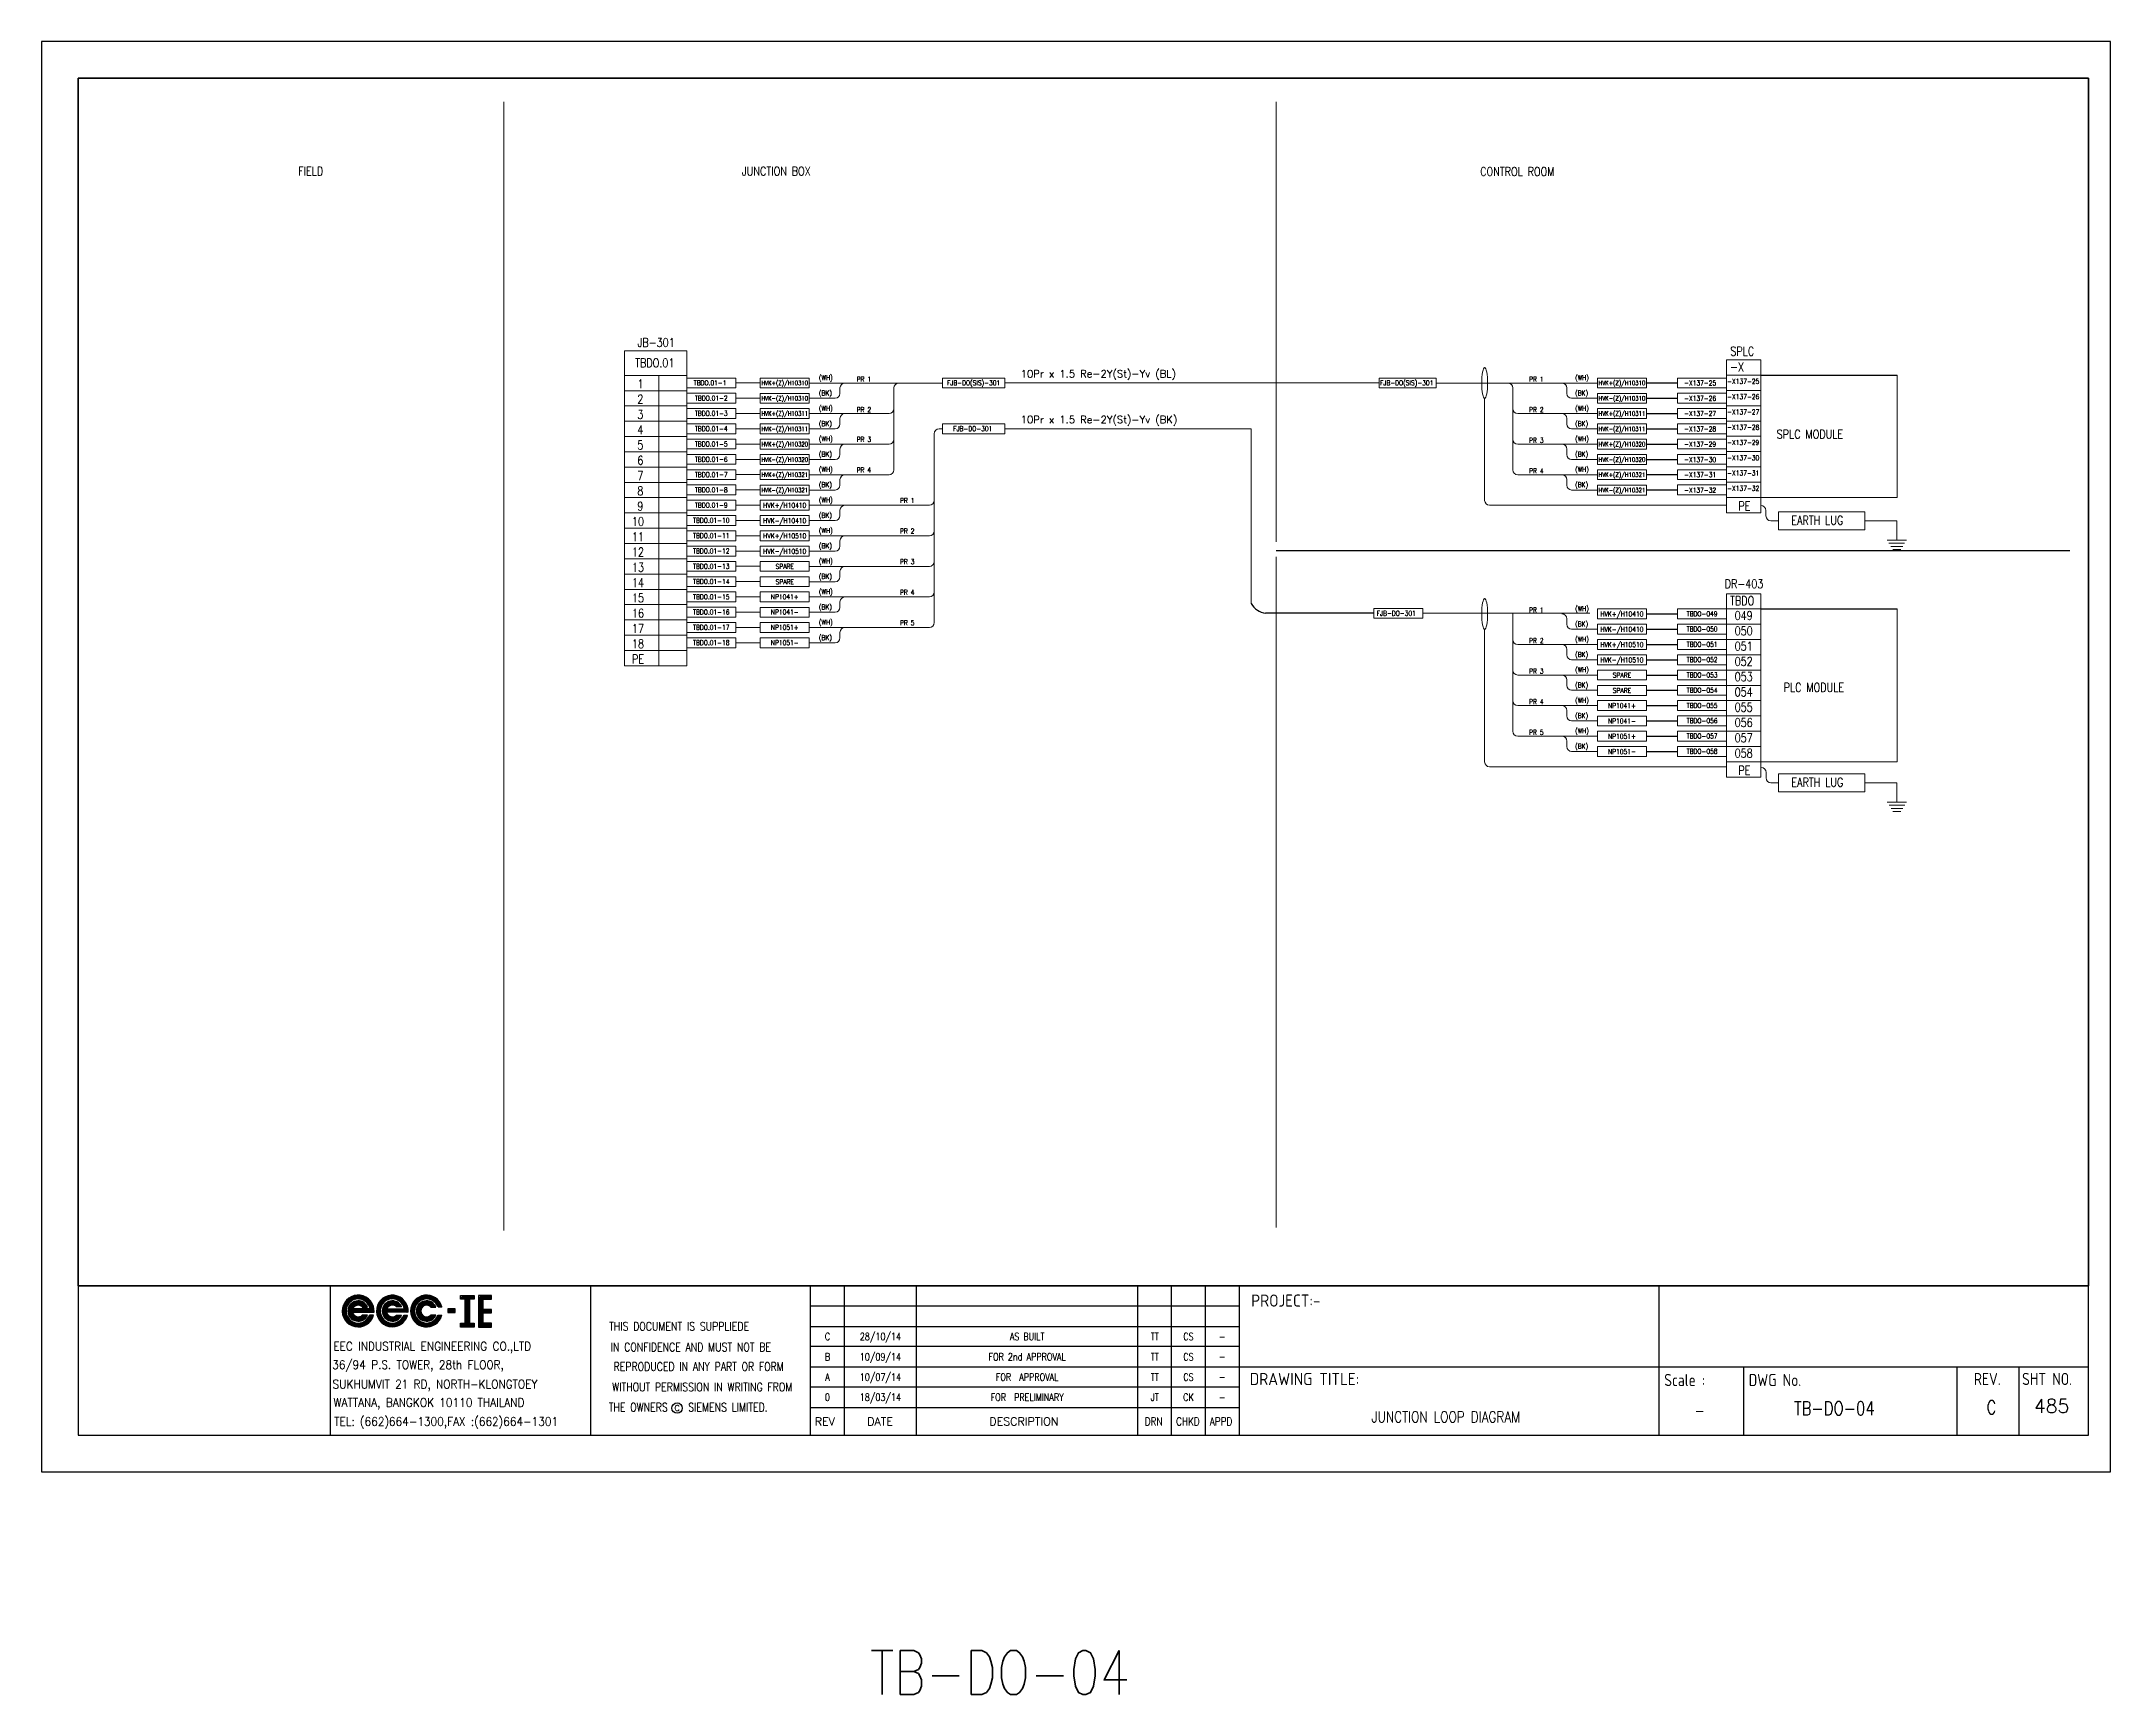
# Model space of a CAD drawing. Header units: millimetres. Extents: x -14942 to 24072, y -50285 to 2207.
# Drawn here: x 2058.5 to 2481.5, y -7457 to -7118.9 of the extents above; entities that cross this region are included whole.
import ezdxf
from ezdxf.enums import TextEntityAlignment as Align

# ---------------------------------------------------------------- set-up
doc = ezdxf.new("R2010")
doc.units = ezdxf.units.MM
doc.header["$MEASUREMENT"] = 0
doc.layers.get('0').update_dxf_attribs({"linetype": 'CONTINUOUS'})
for name, color, linetype in [('52049_PAPER A4$0$Frame_A1', 253, 'CONTINUOUS'), ('BEAM', 3, 'CONTINUOUS'), ('INSTRUMENT', 1, 'CONTINUOUS'), ('TEXT', 2, 'CONTINUOUS')]:
    doc.layers.add(name, color=color, linetype=linetype)
doc.styles.add('52049_PAPER A4$0$ISO Proportional', font='isocp.shx')
doc.styles.add('52049_PAPER A4$0$ROMANS', font='isocp.shx')
doc.styles.add('52049_PAPER A4$0$Romans-title', font='romans.shx')
doc.styles.add('ROMANS', font='romans')

# ---------------------------------------------------------------- blocks, each defined once
blk = doc.blocks.new('52049_PAPER A4$0$eec-ie')
at = {"layer": '52049_PAPER A4$0$Frame_A1', "color": 0, "lineweight": -3}
for p, q in [((0, 0), (0.87, 0.87)), ((0, -0.08), (0.3, 0.22)), ((0, -0.16), (0.26, 0.1)), ((0, -0.23), (0.24, 0)), ((0.01, 0.09), (0.78, 0.86)), ((0.04, 0.2), (0.68, 0.83)), ((0.09, 0.32), (0.55, 0.78)), ((0.26, 0.57), (0.3, 0.62)), ((0.34, -0.12), (1, 0.53)), ((0.35, -0.04), (0.92, 0.53)), ((0.35, -0.19), (1.07, 0.52)), ((0.36, 0.05), (0.82, 0.51)), ((0.37, -0.26), (0.66, 0.04)), ((0.39, -0.32), (0.74, 0.04)), ((0.4, 0.17), (0.7, 0.47)), ((0.41, -0.37), (0.82, 0.04)), ((1.69, 0.04), (0.64, 0.04)), ((0.65, 0.57), (0.96, 0.88)), ((0.68, -0.17), (0.9, 0.04)), ((0.76, -0.17), (0.98, 0.04)), ((0.77, 0.62), (1.03, 0.88)), ((0.84, -0.17), (1.05, 0.04)), ((0.87, 0.64), (1.1, 0.87)), ((0.87, 0.25), (1.13, 0.51)), ((0.92, -0.17), (1.13, 0.04)), ((0.95, 0.64), (1.17, 0.86)), ((0.96, 0.26), (1.19, 0.49)), ((1, -0.17), (1.21, 0.04)), ((1.03, 0.64), (1.23, 0.84)), ((1.03, 0.25), (1.24, 0.46)), ((1.07, -0.17), (1.29, 0.04)), ((1.09, 0.24), (1.29, 0.44)), ((1.1, 0.63), (1.29, 0.82)), ((1.15, 0.21), (1.34, 0.4)), ((1.15, -0.17), (1.37, 0.04)), ((1.16, 0.62), (1.35, 0.8)), ((1.19, 0.18), (1.38, 0.37)), ((1.22, 0.6), (1.4, 0.78)), ((1.22, 0.15), (1.54, 0.15)), ((1.23, -0.17), (1.44, 0.04)), ((1.25, 0.15), (1.42, 0.33)), ((1.28, 0.57), (1.45, 0.75)), ((1.31, -0.17), (1.52, 0.04)), ((1.32, 0.15), (1.46, 0.29)), ((1.33, 0.55), (1.5, 0.72)), ((1.38, 0.52), (1.54, 0.69)), ((1.39, -0.17), (1.6, 0.04)), ((1.4, 0.15), (1.49, 0.24)), ((1.42, 0.49), (1.59, 0.65)), ((1.46, 0.45), (1.63, 0.62)), ((1.46, -0.17), (1.68, 0.04)), ((1.48, 0.15), (1.52, 0.19)), ((1.5, 0.41), (1.67, 0.58)), ((1.54, 0.37), (1.71, 0.54)), ((1.54, -0.17), (1.9, 0.18)), ((1.57, 0.33), (1.74, 0.49)), ((1.6, 0.28), (1.77, 0.45)), ((1.62, -0.17), (1.91, 0.12)), ((1.63, 0.23), (1.8, 0.4)), ((1.65, 0.17), (1.83, 0.35)), ((1.67, 0.11), (1.86, 0.3)), ((1.69, 0.05), (1.88, 0.24)), ((1.7, -0.17), (1.93, 0.06)), ((2.09, -0.09), (2.37, 0.19)), ((2.1, -0.01), (2.51, 0.41)), ((2.1, -0.17), (2.34, 0.08)), ((2.11, 0.08), (2.88, 0.86)), ((2.13, 0.18), (2.78, 0.83)), ((2.18, 0.31), (2.65, 0.78)), ((2.31, 0.52), (2.45, 0.65)), ((2.44, -0.05), (3.02, 0.52)), ((2.44, -0.13), (3.1, 0.52)), ((2.45, -0.2), (2.78, 0.13)), ((2.46, 0.04), (2.93, 0.51)), ((2.46, -0.26), (2.76, 0.04)), ((2.48, -0.32), (2.84, 0.04)), ((2.49, 0.15), (2.81, 0.47)), ((2.56, 0.45), (2.97, 0.87)), ((2.72, -0.17), (2.92, 0.04)), ((2.73, 0.04), (3.79, 0.04)), ((2.77, 0.59), (3.06, 0.87)), ((2.79, -0.17), (3, 0.04)), ((2.84, 0.19), (3.17, 0.51)), ((2.87, -0.17), (3.08, 0.04)), ((2.89, 0.63), (3.13, 0.87)), ((2.95, -0.17), (3.15, 0.04)), ((2.98, 0.64), (3.2, 0.86)), ((2.98, 0.26), (3.23, 0.5)), ((3.03, -0.17), (3.23, 0.04)), ((3.06, 0.65), (3.27, 0.85)), ((3.07, 0.26), (3.29, 0.48)), ((3.11, -0.17), (3.31, 0.04)), ((3.14, 0.64), (3.33, 0.83)), ((3.14, 0.25), (3.34, 0.46)), ((3.18, -0.17), (3.39, 0.04)), ((3.2, 0.24), (3.39, 0.43)), ((3.21, 0.63), (3.39, 0.81)), ((3.25, 0.21), (3.44, 0.4)), ((3.26, -0.17), (3.47, 0.04)), ((3.27, 0.62), (3.44, 0.79)), ((3.29, 0.18), (3.48, 0.36)), ((3.62, 0.16), (3.31, 0.16)), ((3.33, 0.6), (3.5, 0.77)), ((3.34, -0.17), (3.54, 0.04)), ((3.36, 0.16), (3.52, 0.32)), ((3.38, 0.57), (3.55, 0.74)), ((3.42, -0.17), (3.62, 0.04)), ((3.43, 0.55), (3.59, 0.71)), ((3.43, 0.16), (3.55, 0.28)), ((3.48, 0.52), (3.64, 0.68)), ((3.5, -0.17), (3.7, 0.04)), ((3.51, 0.16), (3.58, 0.23)), ((3.52, 0.48), (3.68, 0.64)), ((3.57, 0.45), (3.72, 0.61)), ((3.57, -0.17), (3.78, 0.04)), ((3.59, 0.16), (3.61, 0.18)), ((3.6, 0.41), (3.76, 0.57)), ((3.64, 0.37), (3.8, 0.53)), ((3.65, -0.17), (3.99, 0.17)), ((3.67, 0.32), (3.83, 0.48)), ((3.7, 0.27), (3.87, 0.44)), ((3.73, 0.22), (3.9, 0.39)), ((3.73, -0.17), (4, 0.11)), ((3.75, 0.17), (3.92, 0.34)), ((3.77, 0.11), (3.95, 0.28)), ((3.79, 0.05), (3.97, 0.23)), ((3.81, -0.17), (4.02, 0.04)), ((4.18, -0.03), (4.57, 0.36)), ((4.18, -0.11), (4.47, 0.18)), ((4.18, -0.18), (4.43, 0.07)), ((4.19, 0.06), (5, 0.86)), ((4.21, 0.16), (4.9, 0.84)), ((4.25, 0.28), (4.78, 0.8)), ((4.34, 0.45), (4.61, 0.71)), ((4.53, -0.15), (5.2, 0.53)), ((4.53, -0.07), (5.13, 0.53)), ((4.54, 0.02), (5.04, 0.52)), ((4.54, -0.22), (4.86, 0.1)), ((4.57, 0.12), (4.93, 0.49)), ((4.69, 0.48), (5.08, 0.87)), ((4.69, 0.32), (4.73, 0.37)), ((4.88, 0.59), (5.16, 0.88)), ((4.96, 0.2), (5.27, 0.52)), ((4.99, 0.63), (5.24, 0.87)), ((5.08, 0.64), (5.31, 0.86)), ((5.09, 0.25), (5.33, 0.5)), ((5.16, 0.64), (5.37, 0.85)), ((5.17, 0.26), (5.39, 0.48)), ((5.24, 0.64), (5.43, 0.83)), ((5.24, 0.25), (5.44, 0.46)), ((5.3, 0.63), (5.49, 0.82)), ((5.3, 0.23), (5.49, 0.43)), ((5.35, 0.2), (5.54, 0.39)), ((5.37, 0.61), (5.55, 0.79)), ((5.39, 0.17), (5.58, 0.36)), ((5.4, 0.15), (5.72, 0.15)), ((5.42, 0.59), (5.6, 0.77)), ((5.46, 0.15), (5.62, 0.32)), ((5.48, 0.57), (5.65, 0.74)), ((5.53, 0.54), (5.7, 0.71)), ((5.53, 0.15), (5.65, 0.27)), ((5.58, 0.51), (5.74, 0.68)), ((5.61, 0.15), (5.68, 0.23)), ((5.62, 0.47), (5.79, 0.64)), ((5.66, 0.44), (5.83, 0.6)), ((5.69, 0.15), (5.71, 0.18)), ((5.7, 0.4), (5.87, 0.56)), ((5.73, 0.36), (5.9, 0.52)), ((5.77, 0.31), (5.94, 0.48)), ((5.8, 0.26), (5.97, 0.43)), ((5.82, 0.21), (6, 0.38)), ((5.85, 0.15), (6.02, 0.33)), ((6.09, 0.15), (5.85, 0.15)), ((5.92, 0.15), (6.05, 0.28)), ((6, 0.15), (6.07, 0.22)), ((6.08, 0.15), (6.09, 0.16)), ((6.9, 0.04), (6.46, 0.04)), ((6.46, 0.04), (6.46, -0.18)), ((6.46, -0.01), (6.51, 0.04)), ((6.46, -0.09), (6.59, 0.04)), ((6.46, -0.17), (6.66, 0.04)), ((6.52, -0.18), (6.74, 0.04)), ((6.6, -0.18), (6.82, 0.04)), ((6.68, -0.18), (6.9, 0.04)), ((6.9, -0.18), (6.9, 0.04)), ((7.23, 0.68), (7.41, 0.86)), ((7.27, 0.64), (7.49, 0.86)), ((7.35, 0.64), (7.57, 0.86)), ((7.43, 0.64), (7.65, 0.86)), ((7.5, 0.64), (7.72, 0.86)), ((7.51, 0.57), (7.8, 0.86)), ((7.51, 0.49), (7.88, 0.86)), ((7.51, 0.41), (7.96, 0.86)), ((7.51, 0.34), (7.78, 0.61)), ((7.51, 0.26), (7.78, 0.53)), ((7.51, 0.18), (7.78, 0.45)), ((7.51, 0.1), (7.78, 0.38)), ((7.51, 0.02), (7.78, 0.3)), ((7.51, -0.05), (7.78, 0.22)), ((7.51, -0.13), (7.78, 0.14)), ((7.51, -0.21), (7.78, 0.07)), ((7.82, 0.64), (8.04, 0.86)), ((7.89, 0.64), (8.06, 0.81)), ((7.97, 0.64), (8.06, 0.73)), ((8.05, 0.64), (8.06, 0.65)), ((8.33, 0.46), (8.74, 0.86)), ((8.33, 0.54), (8.66, 0.86)), ((8.33, 0.38), (8.82, 0.86)), ((8.33, 0.69), (8.5, 0.86)), ((8.33, 0.62), (8.58, 0.86)), ((8.33, 0.3), (8.61, 0.58)), ((8.33, 0.23), (8.61, 0.5)), ((8.33, 0.15), (8.61, 0.42)), ((8.33, 0.07), (8.61, 0.35)), ((8.33, -0.01), (8.61, 0.27)), ((8.33, -0.09), (8.61, 0.19)), ((8.33, -0.16), (8.61, 0.11)), ((8.33, -0.24), (8.61, 0.03)), ((8.33, -0.4), (8.74, 0.01)), ((8.33, -0.32), (8.66, 0.01)), ((8.33, -0.48), (8.82, 0.01)), ((8.67, 0.64), (8.89, 0.86)), ((8.68, -0.21), (8.9, 0.01)), ((8.75, 0.64), (8.97, 0.86)), ((8.75, -0.21), (8.97, 0.01)), ((8.83, 0.64), (9.05, 0.86)), ((8.83, -0.21), (9.05, 0.01)), ((8.91, 0.64), (9.11, 0.84)), ((8.99, 0.64), (9.11, 0.76)), ((9.06, 0.64), (9.11, 0.69)), ((0.02, -0.3), (0.23, -0.08)), ((0.03, -0.36), (0.23, -0.16)), ((0.05, -0.42), (0.24, -0.23)), ((0.07, -0.47), (0.26, -0.29)), ((0.1, -0.53), (0.27, -0.35)), ((0.12, -0.58), (0.3, -0.4)), ((0.15, -0.63), (0.32, -0.46)), ((0.19, -0.67), (0.35, -0.5)), ((0.22, -0.72), (0.39, -0.55)), ((0.26, -0.76), (0.42, -0.59)), ((0.3, -0.8), (0.46, -0.63)), ((0.34, -0.83), (0.5, -0.67)), ((0.38, -0.87), (0.55, -0.7)), ((0.42, -0.9), (0.59, -0.73)), ((0.44, -0.42), (0.64, -0.22)), ((0.47, -0.47), (0.66, -0.27)), ((0.47, -0.93), (0.65, -0.76)), ((0.5, -0.51), (0.69, -0.32)), ((0.52, -0.96), (0.7, -0.78)), ((0.54, -0.55), (0.73, -0.36)), ((0.58, -0.59), (0.78, -0.39)), ((0.58, -0.98), (0.76, -0.8)), ((0.62, -0.17), (1.94, -0.17)), ((0.63, -0.62), (0.83, -0.42)), ((0.63, -1.01), (0.82, -0.82)), ((0.68, -0.65), (0.89, -0.44)), ((0.69, -1.03), (0.89, -0.83)), ((0.73, -0.67), (0.96, -0.45)), ((0.75, -1.04), (0.96, -0.83)), ((0.79, -0.69), (1.04, -0.44)), ((0.82, -1.05), (1.04, -0.83)), ((0.85, -0.71), (1.19, -0.37)), ((0.89, -1.06), (1.14, -0.81)), ((0.92, -0.72), (1.29, -0.34)), ((0.96, -1.07), (1.25, -0.77)), ((1, -0.72), (1.37, -0.34)), ((1.04, -1.06), (1.76, -0.34)), ((1.09, -0.71), (1.45, -0.34)), ((1.13, -1.05), (1.84, -0.34)), ((1.2, -0.67), (1.53, -0.34)), ((1.54, -0.34), (1.22, -0.34)), ((1.23, -1.03), (1.9, -0.36)), ((1.35, -0.99), (1.86, -0.48)), ((1.53, -0.88), (1.76, -0.66)), ((1.65, -0.38), (1.68, -0.34)), ((1.91, -0.34), (1.66, -0.34)), ((1.78, -0.17), (1.94, -0.01)), ((1.85, -0.17), (1.94, -0.09)), ((1.93, -0.17), (1.94, -0.17)), ((2.1, -0.24), (2.32, -0.02)), ((2.11, -0.3), (2.32, -0.1)), ((2.13, -0.36), (2.32, -0.17)), ((2.15, -0.42), (2.33, -0.24)), ((2.17, -0.48), (2.35, -0.3)), ((2.2, -0.53), (2.37, -0.36)), ((2.22, -0.58), (2.39, -0.42)), ((2.25, -0.63), (2.42, -0.47)), ((2.29, -0.68), (2.45, -0.51)), ((2.32, -0.72), (2.48, -0.56)), ((2.36, -0.76), (2.52, -0.6)), ((2.4, -0.8), (2.56, -0.64)), ((2.44, -0.84), (2.6, -0.68)), ((2.48, -0.87), (2.64, -0.71)), ((2.51, -0.38), (2.71, -0.17)), ((2.53, -0.9), (2.69, -0.74)), ((2.54, -0.43), (2.73, -0.23)), ((2.57, -0.47), (2.76, -0.28)), ((2.58, -0.93), (2.74, -0.77)), ((2.6, -0.51), (2.79, -0.33)), ((2.63, -0.96), (2.8, -0.79)), ((2.64, -0.55), (2.83, -0.37)), ((2.68, -0.98), (2.86, -0.81)), ((2.69, -0.59), (2.87, -0.4)), ((4.02, -0.17), (2.71, -0.17)), ((2.73, -0.62), (2.93, -0.43)), ((2.74, -1.01), (2.92, -0.82)), ((2.78, -0.65), (2.99, -0.44)), ((2.8, -1.02), (2.99, -0.83)), ((2.84, -0.67), (3.06, -0.45)), ((2.86, -1.04), (3.06, -0.84)), ((2.9, -0.69), (3.14, -0.44)), ((2.92, -1.05), (3.14, -0.83)), ((2.96, -0.7), (3.32, -0.35)), ((2.99, -1.06), (3.24, -0.81)), ((3.03, -0.71), (3.39, -0.35)), ((3.07, -1.06), (3.36, -0.77)), ((3.11, -0.71), (3.47, -0.35)), ((3.15, -1.06), (3.86, -0.35)), ((3.2, -0.7), (3.55, -0.35)), ((3.24, -1.04), (3.94, -0.35)), ((3.31, -0.35), (3.62, -0.35)), ((3.32, -0.65), (3.62, -0.36)), ((3.35, -1.02), (3.98, -0.38)), ((3.48, -0.97), (3.93, -0.51)), ((3.74, -0.39), (3.78, -0.35)), ((3.76, -0.35), (3.99, -0.35)), ((3.89, -0.17), (4.02, -0.03)), ((3.96, -0.17), (4.03, -0.11)), ((4.19, -0.25), (4.42, -0.03)), ((4.21, -0.32), (4.41, -0.11)), ((4.22, -0.38), (4.42, -0.18)), ((4.24, -0.44), (4.43, -0.25)), ((4.26, -0.49), (4.45, -0.31)), ((4.29, -0.54), (4.47, -0.37)), ((4.32, -0.59), (4.49, -0.42)), ((4.35, -0.64), (4.52, -0.47)), ((4.38, -0.69), (4.55, -0.52)), ((4.42, -0.73), (4.58, -0.56)), ((4.45, -0.77), (4.62, -0.6)), ((4.49, -0.81), (4.66, -0.64)), ((4.53, -0.84), (4.7, -0.68)), ((4.56, -0.28), (4.8, -0.03)), ((4.58, -0.33), (4.8, -0.11)), ((4.58, -0.88), (4.75, -0.71)), ((4.6, -0.39), (4.81, -0.18)), ((4.62, -0.91), (4.8, -0.74)), ((4.63, -0.44), (4.83, -0.24)), ((4.66, -0.48), (4.86, -0.29)), ((4.67, -0.94), (4.85, -0.77)), ((4.7, -0.52), (4.89, -0.33)), ((4.72, -0.97), (4.9, -0.79)), ((4.74, -0.56), (4.93, -0.37)), ((4.78, -0.6), (4.98, -0.4)), ((4.78, -0.99), (4.96, -0.81)), ((4.83, -0.63), (5.03, -0.43)), ((4.83, -1.01), (5.03, -0.82)), ((4.88, -0.66), (5.09, -0.44)), ((4.89, -1.03), (5.1, -0.83)), ((4.93, -0.68), (5.17, -0.45)), ((4.96, -1.05), (5.17, -0.83)), ((4.99, -0.7), (5.26, -0.43)), ((5.02, -1.06), (5.26, -0.82)), ((5.06, -0.71), (5.43, -0.34)), ((5.09, -1.06), (5.36, -0.8)), ((5.13, -0.72), (5.5, -0.34)), ((5.17, -1.07), (5.49, -0.75)), ((5.21, -0.71), (5.58, -0.34)), ((5.25, -1.06), (5.97, -0.34)), ((5.3, -0.7), (5.66, -0.34)), ((5.35, -1.05), (6.05, -0.34)), ((5.72, -0.34), (5.4, -0.34)), ((5.43, -0.65), (5.71, -0.37)), ((5.45, -1.02), (6.07, -0.4)), ((5.58, -0.96), (6.02, -0.53)), ((5.81, -0.43), (5.89, -0.34)), ((5.85, -0.34), (6.09, -0.34)), ((6.46, -0.18), (6.9, -0.18)), ((6.75, -0.18), (6.9, -0.04)), ((6.83, -0.18), (6.9, -0.12)), ((7.23, -0.95), (7.34, -0.84)), ((7.23, -0.88), (7.26, -0.84)), ((7.23, -1.03), (7.42, -0.84)), ((7.28, -1.07), (7.5, -0.84)), ((7.35, -1.07), (7.78, -0.64)), ((7.43, -1.07), (7.78, -0.71)), ((7.51, -0.29), (7.78, -0.01)), ((7.51, -0.37), (7.78, -0.09)), ((7.51, -0.44), (7.78, -0.17)), ((7.51, -0.52), (7.78, -0.25)), ((7.51, -0.6), (7.78, -0.32)), ((7.51, -0.68), (7.78, -0.4)), ((7.51, -0.76), (7.78, -0.48)), ((7.51, -0.83), (7.78, -0.56)), ((7.51, -1.07), (7.78, -0.79)), ((7.59, -1.07), (7.81, -0.84)), ((7.67, -1.07), (7.89, -0.84)), ((7.74, -1.07), (7.96, -0.84)), ((7.82, -1.07), (8.04, -0.84)), ((7.9, -1.07), (8.06, -0.91)), ((7.98, -1.07), (8.06, -0.98)), ((8.06, -1.07), (8.06, -1.06)), ((8.33, -0.55), (8.61, -0.28)), ((8.33, -0.63), (8.61, -0.36)), ((8.33, -0.71), (8.61, -0.43)), ((8.33, -0.79), (8.61, -0.51)), ((8.33, -0.86), (8.61, -0.59)), ((8.33, -0.94), (8.61, -0.67)), ((8.33, -1.02), (8.61, -0.75)), ((8.37, -1.07), (8.61, -0.82)), ((8.45, -1.07), (8.67, -0.84)), ((8.52, -1.07), (8.74, -0.84)), ((8.6, -1.07), (8.82, -0.84)), ((8.68, -1.07), (8.9, -0.84)), ((8.76, -1.07), (8.98, -0.84)), ((8.84, -1.07), (9.06, -0.84)), ((8.91, -0.21), (9.11, -0.02)), ((8.91, -1.07), (9.11, -0.87)), ((8.99, -0.21), (9.11, -0.09)), ((8.99, -1.07), (9.11, -0.95)), ((9.07, -0.21), (9.11, -0.17)), ((9.07, -1.07), (9.11, -1.03))]:
    blk.add_line(p, q, dxfattribs=at)
for points in [[(7.23, 0.86), (8.06, 0.86), (8.06, 0.64), (7.78, 0.64), (7.78, -0.84), (8.06, -0.84), (8.06, -1.07), (7.23, -1.07), (7.23, -0.84), (7.51, -0.84), (7.51, 0.64), (7.23, 0.64)], [(8.61, 0.01), (8.61, 0.64), (9.11, 0.64), (9.11, 0.86), (8.33, 0.86), (8.33, -1.07), (9.11, -1.07), (9.11, -0.84), (8.61, -0.84), (8.61, -0.21), (9.11, -0.21), (9.11, 0.01)]]:
    blk.add_lwpolyline(points, close=True, dxfattribs=at)
for centre, radius, start, end in [((0.97, -0.09), 0.972, 355.3439, 345.1466), ((0.97, -0.09), 0.737, 10.5243, 340.256), ((0.97, -0.09), 0.623, 23.5697, 336.4303), ((0.97, -0.09), 0.354, 44.7876, 157.6107), ((3.06, -0.09), 0.967, 355.6074, 344.7747), ((3.06, -0.09), 0.742, 10.0766, 339.9937), ((3.06, -0.09), 0.618, 24.2545, 335.7455), ((3.06, -0.09), 0.358, 45.1096, 158.7579), ((5.15, -0.09), 0.972, 14.8534, 345.1466), ((5.15, -0.09), 0.737, 19.744, 340.256), ((5.15, -0.09), 0.623, 23.5697, 336.4303), ((5.15, -0.09), 0.354, 44.7876, 315.2124), ((0.97, -0.09), 0.354, 192.8901, 315.2124), ((3.06, -0.09), 0.358, 191.9242, 314.8904)]:
    blk.add_arc(centre, radius, start, end, dxfattribs=at)
blk = doc.blocks.new('52049_PAPER A4$0$eec logo')
at = {"color": 7, "xscale": 2.786697286423482, "yscale": 2.786697286423482, "zscale": 2.786697286423482}
blk.add_blockref('52049_PAPER A4$0$eec-ie', (50.01, 25.95), dxfattribs=at)
blk = doc.blocks.new('FJB')
at = {"color": 3}
for p, q in [((-415.5, 38.01), (-4.5, 38.01)), ((-363.94, 38.01), (-363.94, 7.5)), ((-310.77, 38.01), (-310.77, 7.5)), ((-265.75, 7.5), (-265.75, 38.01)), ((-258.85, 7.5), (-258.85, 38.01)), ((-244.11, 7.5), (-244.11, 38.01)), ((-198.84, 7.5), (-198.84, 38.01)), ((-191.95, 7.5), (-191.95, 38.01)), ((-185.05, 7.5), (-185.05, 38.01)), ((-178.16, 38.01), (-178.16, 7.5)), ((-92.38, 38.01), (-92.38, 7.5)), ((-178.16, 21.46), (-4.5, 21.46)), ((-75.06, 21.46), (-75.06, 7.5)), ((-31.4, 21.46), (-31.4, 7.5)), ((-18.75, 21.46), (-18.75, 7.5)), ((-265.75, 13.19), (-178.16, 13.19))]:
    blk.add_line(p, q, dxfattribs=at)
at = {"color": 1}
for p, q in [((-178.16, 33.87), (-265.75, 33.87)), ((-265.75, 29.74), (-178.16, 29.74)), ((-178.16, 25.6), (-265.75, 25.6)), ((-265.75, 21.46), (-178.16, 21.46)), ((-178.16, 17.33), (-265.75, 17.33))]:
    blk.add_line(p, q, dxfattribs=at)
at = {"color": 7}
for p, q in [((-4.5, 38.01), (-96.38, 38.01)), ((-92.38, 38.01), (-92.38, 19.85))]:
    blk.add_line(p, q, dxfattribs=at)
blk.add_lwpolyline([(0, 0), (0, 292.5), (-423, 292.5), (-423, 0)], close=True, dxfattribs=at)
blk.add_lwpolyline([(-415.5, 285), (-4.5, 285), (-4.5, 38.01), (-415.5, 38.01)], close=True)
at = {"color": 3}
blk.add_lwpolyline([(-4.5, 7.5), (-4.5, 285), (-415.5, 285), (-415.5, 7.5)], close=True, dxfattribs=at)
at = {"color": 2}
blk.add_circle((-293.05, 13.05), 1.05, dxfattribs=at)
at = {"color": 3, "xscale": 1.200000000000001, "yscale": 1.200000000000001, "zscale": 1.200000000000001}
blk.add_blockref('52049_PAPER A4$0$eec logo', (-421.49, 2.05), dxfattribs=at)
at = {"color": 2, "style": '52049_PAPER A4$0$ISO Proportional'}
for s, height, p in [('PROJECT:-', 2.482, (-168.61, 35.02)), ('DRAWING TITLE:', 2.4821, (-164.78, 18.99))]:
    blk.add_text(s, height=height, dxfattribs=at).set_placement(p, align=Align.MIDDLE_CENTER)
at = {"color": 2, "style": '52049_PAPER A4$0$Romans-title', "width": 0.8}
for s, p in [('THIS DOCUMENT IS SUPPLIEDE', (-292.63, 29.75)), ('IN CONFIDENCE AND MUST NOT BE', (-290.24, 25.51)), (' REPRODUCED IN ANY PART OR FORM', (-289.1, 21.53)), (' WITHOUT PERMISSION IN WRITING FROM ', (-287.9, 17.35)), ('THE OWNERS   SIEMENS LIMITED. ', (-290.28, 13.22))]:
    blk.add_text(s, height=1.75, dxfattribs=at).set_placement(p, align=Align.MIDDLE)
at = {"color": 2, "style": '52049_PAPER A4$0$Romans-title'}
for s, height, width, p in [('EEC INDUSTRIAL ENGINEERING CO.,LTD', 1.75, 0.9, (-363.31, 24.81)), ('36/94 P.S. TOWER, 28th FLOOR,', 1.75, 0.9, (-363.55, 21.03, -1.75)), ('SUKHUMVIT 21 RD, NORTH-KLONGTOEY', 1.75, 0.9, (-363.45, 17.05, -1.75)), ('WATTANA, BANGKOK 10110 THAILAND ', 1.75, 0.9, (-363.25, 13.31, -1.75)), ('TEL: (662)664-1300,FAX :(662)664-1301', 1.75, 0.9, (-363.14, 9.42, -1.75)), ('DRN', 1.655, 0.8, (-197.44, 9.49)), ('CHKD', 1.655, 0.8, (-191.03, 9.49)), ('APPD', 1.655, 0.8, (-184.14, 9.49))]:
    blk.add_text(s, height=height, dxfattribs=dict(at, width=width)).set_placement(p)
at = {"color": 2}
for s, height, style, width, p in [('C', 1.5, '52049_PAPER A4$0$Romans-title', 0.8, (-262.3, 27.67)), ('28/10/14', 1.5, '52049_PAPER A4$0$Romans-title', 0.8, (-251.48, 27.67)), ('AS BUILT', 1.5, '52049_PAPER A4$0$Romans-title', 0.8, (-221.48, 27.67)), ('TT', 1.5, '52049_PAPER A4$0$Romans-title', 0.8, (-195.39, 27.67)), ('CS', 1.5, '52049_PAPER A4$0$Romans-title', 0.8, (-188.5, 27.67)), ('-', 1.5, '52049_PAPER A4$0$Romans-title', 0.8, (-181.6, 27.67)), ('B', 1.5, '52049_PAPER A4$0$Romans-title', 0.8, (-262.3, 23.53)), ('10/09/14', 1.5, '52049_PAPER A4$0$Romans-title', 0.8, (-251.48, 23.53)), ('FOR 2nd APPROVAL', 1.5, '52049_PAPER A4$0$Romans-title', 0.8, (-221.48, 23.53)), ('TT', 1.5, '52049_PAPER A4$0$Romans-title', 0.8, (-195.39, 23.53)), ('CS', 1.5, '52049_PAPER A4$0$Romans-title', 0.8, (-188.5, 23.53)), ('-', 1.5, '52049_PAPER A4$0$Romans-title', 0.8, (-181.6, 23.53)), ('A', 1.5, '52049_PAPER A4$0$Romans-title', 0.8, (-262.3, 19.39)), ('10/07/14', 1.5, '52049_PAPER A4$0$Romans-title', 0.8, (-251.48, 19.39)), ('FOR  APPROVAL', 1.5, '52049_PAPER A4$0$Romans-title', 0.8, (-221.48, 19.39)), ('TT', 1.5, '52049_PAPER A4$0$Romans-title', 0.8, (-195.39, 19.39)), ('CS', 1.5, '52049_PAPER A4$0$Romans-title', 0.8, (-188.5, 19.39)), ('-', 1.5, '52049_PAPER A4$0$Romans-title', 0.8, (-181.6, 19.39)), ('Scale :', 2.482, '52049_PAPER A4$0$ROMANS', 0.9, (-87.06, 18.78)), ('DWG No.', 2.482, '52049_PAPER A4$0$ROMANS', 0.9, (-68.61, 18.78)), ('REV.', 2.482, '52049_PAPER A4$0$ROMANS', 0.9, (-25.21, 18.99)), ('SHT NO.', 2.482, '52049_PAPER A4$0$ROMANS', 0.9, (-12.98, 18.99)), ('0', 1.5, '52049_PAPER A4$0$Romans-title', 0.8, (-262.3, 15.26)), ('18/03/14', 1.5, '52049_PAPER A4$0$Romans-title', 0.8, (-251.48, 15.26)), ('FOR  PRELIMINARY', 1.5, '52049_PAPER A4$0$Romans-title', 0.8, (-221.48, 15.26)), ('JT', 1.5, '52049_PAPER A4$0$Romans-title', 0.8, (-195.39, 15.26)), ('CK', 1.5, '52049_PAPER A4$0$Romans-title', 0.8, (-188.5, 15.26)), ('-', 1.5, '52049_PAPER A4$0$Romans-title', 0.8, (-181.6, 15.26)), ('C', 2.8, '52049_PAPER A4$0$Romans-title', 0.8, (-24.36, 13.21)), ('-', 2.25, '52049_PAPER A4$0$Romans-title', 0.8, (-84, 12.48))]:
    blk.add_text(s, height=height, dxfattribs=dict(at, style=style, width=width)).set_placement(p, align=Align.MIDDLE_CENTER)
at = {"color": 2, "style": '52049_PAPER A4$0$Romans-title'}
blk.add_text('C', height=1.19, dxfattribs=at).set_placement((-293.05, 13.05), align=Align.MIDDLE)
for s, height, p in [('REV', 1.655, (-264.9, 9.49)), ('DATE', 1.655, (-254.17, 9.49)), ('DESCRIPTION', 1.6548, (-229.2, 9.49))]:
    blk.add_text(s, height=height, dxfattribs=at).set_placement(p)
at = {"layer": 'TEXT', "style": 'ROMANS', "width": 0.8}
blk.add_text('JUNCTION LOOP DIAGRAM ', height=2.25, dxfattribs=at).set_placement((-135.27, 11.24), align=Align.MIDDLE_CENTER)

msp = doc.modelspace()

# ---------------------------------------------------------------- linework, layer by layer
at = {"layer": 'BEAM', "color": 7, "lineweight": 13, "ltscale": 0.3}
for p, q in [((2153.01, -7362.02), (2153.01, -7131.27)), ((2310.91, -7221.25), (2310.91, -7131.27)), ((2310.91, -7361.41), (2310.91, -7224.33))]:
    msp.add_line(p, q, dxfattribs=at)
at = {"layer": 'INSTRUMENT', "color": 7, "lineweight": 13}
for p, q in [((2402.97, -7184.03), (2409.99, -7184.03)), ((2402.97, -7187.15), (2402.97, -7184.03)), ((2409.99, -7187.15), (2409.99, -7184.03)), ((2177.68, -7187.2), (2190.38, -7187.2)), ((2177.68, -7187.2), (2177.68, -7246.58)), ((2190.38, -7190.33), (2177.68, -7190.33)), ((2184.7, -7187.2), (2184.7, -7246.58)), ((2190.38, -7187.2), (2190.38, -7246.58)), ((2200.41, -7188.74), (2205.42, -7188.74)), ((2215.45, -7188.76), (2228.07, -7188.76)), ((2221.72, -7190.89), (2221.72, -7189.76)), ((2228.07, -7188.76), (2242.69, -7188.76)), ((2232.74, -7189.76), (2232.74, -7206.51)), ((2255.39, -7188.74), (2331.95, -7188.74)), ((2376.56, -7188.76), (2343.57, -7188.76)), ((2359.27, -7189.76), (2359.27, -7206.51)), ((2376.56, -7188.76), (2363.94, -7188.76)), ((2370.29, -7190.89), (2370.29, -7189.76)), ((2402.97, -7187.15), (2409.99, -7187.15)), ((2402.97, -7187.15), (2402.97, -7212.15)), ((2409.99, -7187.15), (2402.97, -7187.15)), ((2409.99, -7190.28), (2402.97, -7190.28)), ((2409.99, -7187.15), (2409.99, -7212.15)), ((2177.68, -7193.45), (2190.38, -7193.45)), ((2190.38, -7193.45), (2177.68, -7193.45)), ((2200.41, -7191.87), (2205.42, -7191.87)), ((2200.41, -7194.99), (2205.42, -7194.99)), ((2215.45, -7191.89), (2220.72, -7191.89)), ((2215.45, -7195.01), (2231.74, -7195.01)), ((2353.5, -7191.92), (2353.5, -7212.76)), ((2376.56, -7195.01), (2360.27, -7195.01)), ((2376.56, -7191.89), (2371.29, -7191.89)), ((2402.97, -7193.4), (2409.99, -7193.4)), ((2409.99, -7193.4), (2402.97, -7193.4)), ((2190.38, -7196.58), (2177.68, -7196.58)), ((2200.41, -7198.12), (2205.42, -7198.12)), ((2215.45, -7198.14), (2220.72, -7198.14)), ((2221.72, -7197.14), (2221.72, -7196.01)), ((2240.99, -7206.51), (2240.99, -7199.12)), ((2241.99, -7198.12), (2242.69, -7198.12)), ((2255.39, -7198.12), (2305.78, -7198.12)), ((2305.78, -7198.12), (2305.78, -7233.87)), ((2370.29, -7197.14), (2370.29, -7196.01)), ((2376.56, -7198.14), (2371.29, -7198.14)), ((2409.99, -7196.53), (2402.97, -7196.53)), ((2177.68, -7199.7), (2190.38, -7199.7)), ((2190.38, -7199.7), (2177.68, -7199.7)), ((2190.38, -7202.83), (2177.68, -7202.83)), ((2200.41, -7201.24), (2205.42, -7201.24)), ((2215.45, -7201.26), (2231.74, -7201.26)), ((2221.72, -7203.39), (2221.72, -7202.26)), ((2376.56, -7201.26), (2360.27, -7201.26)), ((2370.29, -7203.39), (2370.29, -7202.26)), ((2402.97, -7199.65), (2409.99, -7199.65)), ((2409.99, -7199.65), (2402.97, -7199.65)), ((2409.99, -7202.78), (2402.97, -7202.78)), ((2190.38, -7205.95), (2177.68, -7205.95)), ((2177.68, -7205.95), (2190.38, -7205.95)), ((2200.41, -7204.37), (2205.42, -7204.37)), ((2200.41, -7207.49), (2205.42, -7207.49)), ((2215.45, -7204.39), (2220.72, -7204.39)), ((2215.45, -7207.51), (2231.74, -7207.51)), ((2240.99, -7237.76), (2240.99, -7206.51)), ((2376.56, -7207.51), (2360.27, -7207.51)), ((2376.56, -7204.39), (2371.29, -7204.39)), ((2409.99, -7205.9), (2402.97, -7205.9)), ((2402.97, -7205.9), (2409.99, -7205.9)), ((2190.38, -7209.08), (2177.68, -7209.08)), ((2200.41, -7210.62), (2205.42, -7210.62)), ((2215.45, -7210.64), (2220.72, -7210.64)), ((2221.72, -7209.64), (2221.72, -7208.51)), ((2370.29, -7209.64), (2370.29, -7208.51)), ((2376.56, -7210.64), (2371.29, -7210.64)), ((2409.99, -7209.03), (2402.97, -7209.03)), ((2177.68, -7212.2), (2190.38, -7212.2)), ((2190.38, -7212.2), (2177.68, -7212.2)), ((2190.38, -7215.33), (2177.68, -7215.33)), ((2200.41, -7213.74), (2205.42, -7213.74)), ((2215.45, -7213.76), (2239.99, -7213.76)), ((2221.72, -7215.89), (2221.72, -7214.76)), ((2402.97, -7213.72), (2354.5, -7213.76)), ((2409.99, -7212.15), (2402.97, -7212.15)), ((2402.97, -7212.15), (2402.97, -7215.28)), ((2409.99, -7212.15), (2402.97, -7212.15)), ((2409.99, -7215.28), (2402.97, -7215.28)), ((2409.99, -7212.15), (2409.99, -7215.28)), ((2411.01, -7215.94), (2411.01, -7214.82)), ((2413.56, -7215.12), (2431.22, -7215.12)), ((2413.56, -7218.75), (2413.56, -7215.12)), ((2431.22, -7215.12), (2431.22, -7218.75)), ((2190.38, -7218.45), (2177.68, -7218.45)), ((2177.68, -7218.45), (2190.38, -7218.45)), ((2200.41, -7216.87), (2205.42, -7216.87)), ((2200.41, -7219.99), (2205.42, -7219.99)), ((2215.45, -7216.89), (2220.72, -7216.89)), ((2215.45, -7220.01), (2239.99, -7220.01)), ((2412.01, -7216.94), (2413.56, -7216.94)), ((2431.22, -7218.75), (2413.56, -7218.75)), ((2431.22, -7216.94), (2437.76, -7216.94)), ((2437.76, -7216.94), (2437.76, -7220.9)), ((2190.38, -7221.58), (2177.68, -7221.58)), ((2190.38, -7224.7), (2177.68, -7224.7)), ((2177.68, -7224.7), (2190.38, -7224.7)), ((2200.41, -7223.12), (2205.42, -7223.12)), ((2215.45, -7223.14), (2220.72, -7223.14)), ((2221.72, -7222.14), (2221.72, -7221.01)), ((2435.79, -7220.9), (2435.79, -7220.9)), ((2435.79, -7220.9), (2437.76, -7220.9)), ((2436.16, -7221.51), (2437.76, -7221.51)), ((2436.57, -7222.17), (2437.76, -7222.17)), ((2436.95, -7222.78), (2437.76, -7222.78)), ((2437.76, -7220.9), (2439.74, -7220.9)), ((2437.76, -7220.9), (2437.76, -7220.9)), ((2437.76, -7221.51), (2439.36, -7221.51)), ((2437.76, -7222.17), (2438.96, -7222.17)), ((2437.76, -7222.78), (2438.58, -7222.78)), ((2190.38, -7227.83), (2177.68, -7227.83)), ((2200.41, -7226.24), (2205.42, -7226.24)), ((2215.45, -7226.26), (2239.99, -7226.26)), ((2221.72, -7228.39), (2221.72, -7227.26)), ((2177.68, -7230.95), (2190.38, -7230.95)), ((2190.38, -7230.95), (2177.68, -7230.95)), ((2200.41, -7229.37), (2205.42, -7229.37)), ((2200.41, -7232.49), (2205.42, -7232.49)), ((2215.45, -7229.39), (2220.72, -7229.39)), ((2215.45, -7232.51), (2239.99, -7232.51)), ((2402.97, -7231.84), (2409.99, -7231.84)), ((2402.97, -7234.96), (2402.97, -7231.84)), ((2409.99, -7234.96), (2409.99, -7231.84)), ((2177.68, -7234.08), (2190.38, -7234.08)), ((2190.38, -7234.08), (2177.68, -7234.08)), ((2177.68, -7237.2), (2190.38, -7237.2)), ((2190.38, -7237.2), (2177.68, -7237.2)), ((2177.68, -7237.2), (2190.38, -7237.2)), ((2190.38, -7237.2), (2177.68, -7237.2)), ((2177.68, -7237.2), (2190.38, -7237.2)), ((2190.38, -7237.2), (2177.68, -7237.2)), ((2177.68, -7237.2), (2190.38, -7237.2)), ((2190.38, -7237.2), (2177.68, -7237.2)), ((2177.68, -7237.2), (2190.38, -7237.2)), ((2190.38, -7237.2), (2177.68, -7237.2)), ((2177.68, -7237.2), (2190.38, -7237.2)), ((2190.38, -7237.2), (2177.68, -7237.2)), ((2177.68, -7237.2), (2190.38, -7237.2)), ((2190.38, -7237.2), (2177.68, -7237.2)), ((2177.68, -7237.2), (2190.38, -7237.2)), ((2190.38, -7237.2), (2177.68, -7237.2)), ((2200.41, -7235.62), (2205.42, -7235.62)), ((2215.45, -7235.64), (2220.72, -7235.64)), ((2221.72, -7234.64), (2221.72, -7233.51)), ((2375, -7235.85), (2340.87, -7235.85)), ((2359.27, -7259.97), (2359.27, -7235.97)), ((2370.29, -7238.09), (2370.29, -7236.97)), ((2402.97, -7234.96), (2409.99, -7234.96)), ((2402.97, -7234.96), (2402.97, -7241.21)), ((2409.99, -7234.96), (2402.97, -7234.96)), ((2409.99, -7234.96), (2409.99, -7241.21)), ((2177.68, -7240.33), (2190.38, -7240.33)), ((2190.38, -7240.33), (2177.68, -7240.33)), ((2200.41, -7238.74), (2205.42, -7238.74)), ((2215.45, -7238.76), (2239.99, -7238.76)), ((2221.72, -7240.89), (2221.72, -7239.76)), ((2353.5, -7239.13), (2353.5, -7266.22)), ((2376.56, -7239.09), (2371.29, -7239.09)), ((2409.99, -7238.09), (2402.97, -7238.09)), ((2402.97, -7241.21), (2409.99, -7241.21)), ((2409.99, -7241.21), (2402.97, -7241.21)), ((2402.97, -7241.21), (2409.99, -7241.21)), ((2402.97, -7241.21), (2402.97, -7247.46)), ((2409.99, -7241.21), (2402.97, -7241.21)), ((2409.99, -7241.21), (2409.99, -7247.46)), ((2177.68, -7243.45), (2190.38, -7243.45)), ((2190.38, -7243.45), (2177.68, -7243.45)), ((2177.68, -7243.45), (2190.38, -7243.45)), ((2190.38, -7243.45), (2177.68, -7243.45)), ((2177.68, -7243.45), (2190.38, -7243.45)), ((2190.38, -7243.45), (2177.68, -7243.45)), ((2177.68, -7243.45), (2190.38, -7243.45)), ((2190.38, -7243.45), (2177.68, -7243.45)), ((2177.68, -7243.45), (2190.38, -7243.45)), ((2190.38, -7243.45), (2177.68, -7243.45)), ((2177.68, -7243.45), (2190.38, -7243.45)), ((2190.38, -7243.45), (2177.68, -7243.45)), ((2177.68, -7243.45), (2190.38, -7243.45)), ((2190.38, -7243.45), (2177.68, -7243.45)), ((2200.41, -7241.87), (2205.42, -7241.87)), ((2215.45, -7241.89), (2220.72, -7241.89)), ((2376.56, -7242.22), (2360.27, -7242.22)), ((2370.29, -7244.34), (2370.29, -7243.22)), ((2376.56, -7245.34), (2371.29, -7245.34)), ((2409.99, -7244.34), (2402.97, -7244.34)), ((2190.38, -7246.58), (2177.68, -7246.58)), ((2376.56, -7248.47), (2360.27, -7248.47)), ((2370.29, -7250.59), (2370.29, -7249.47)), ((2402.97, -7247.46), (2409.99, -7247.46)), ((2409.99, -7247.46), (2402.97, -7247.46)), ((2402.97, -7247.46), (2409.99, -7247.46)), ((2402.97, -7247.46), (2402.97, -7253.71)), ((2409.99, -7247.46), (2402.97, -7247.46)), ((2409.99, -7247.46), (2409.99, -7253.71)), ((2376.56, -7251.59), (2371.29, -7251.59)), ((2409.99, -7250.59), (2402.97, -7250.59)), ((2402.97, -7253.71), (2409.99, -7253.71)), ((2409.99, -7253.71), (2402.97, -7253.71)), ((2402.97, -7253.71), (2409.99, -7253.71)), ((2402.97, -7253.71), (2402.97, -7259.96)), ((2409.99, -7253.71), (2402.97, -7253.71)), ((2409.99, -7253.71), (2409.99, -7259.96)), ((2376.56, -7254.72), (2360.27, -7254.72)), ((2370.29, -7256.84), (2370.29, -7255.72)), ((2376.56, -7257.84), (2371.29, -7257.84)), ((2409.99, -7256.84), (2402.97, -7256.84)), ((2376.56, -7260.97), (2360.27, -7260.97)), ((2370.29, -7263.09), (2370.29, -7261.97)), ((2402.97, -7259.96), (2409.99, -7259.96)), ((2409.99, -7259.96), (2402.97, -7259.96)), ((2402.97, -7259.96), (2409.99, -7259.96)), ((2402.97, -7259.96), (2402.97, -7266.21)), ((2409.99, -7259.96), (2402.97, -7259.96)), ((2409.99, -7259.96), (2409.99, -7266.21)), ((2376.56, -7264.09), (2371.29, -7264.09)), ((2409.99, -7263.09), (2402.97, -7263.09)), ((2402.97, -7266.21), (2409.99, -7266.21)), ((2409.99, -7266.21), (2402.97, -7266.21)), ((2402.97, -7266.21), (2402.97, -7269.34)), ((2409.99, -7266.21), (2402.97, -7266.21)), ((2409.99, -7266.21), (2402.97, -7266.21)), ((2409.99, -7266.21), (2409.99, -7269.34)), ((2402.97, -7267.22), (2354.5, -7267.22)), ((2409.99, -7269.34), (2402.97, -7269.34)), ((2411.03, -7269.51), (2411.03, -7268.38)), ((2412.03, -7270.51), (2413.58, -7270.5)), ((2413.58, -7268.69), (2431.24, -7268.69)), ((2413.58, -7272.32), (2413.58, -7268.69)), ((2431.24, -7268.69), (2431.24, -7272.32)), ((2431.24, -7270.5), (2437.78, -7270.5)), ((2437.78, -7270.5), (2437.78, -7274.47)), ((2431.24, -7272.32), (2413.58, -7272.32)), ((2435.81, -7274.47), (2435.81, -7274.47)), ((2435.81, -7274.47), (2437.78, -7274.47)), ((2436.18, -7275.07), (2437.78, -7275.07)), ((2437.78, -7274.47), (2439.76, -7274.47)), ((2437.78, -7274.47), (2437.78, -7274.47)), ((2437.78, -7275.07), (2439.38, -7275.07)), ((2436.59, -7275.74), (2437.78, -7275.74)), ((2436.97, -7276.35), (2437.78, -7276.35)), ((2437.78, -7275.74), (2438.97, -7275.74)), ((2437.78, -7276.35), (2438.6, -7276.35))]:
    msp.add_line(p, q, dxfattribs=at)
at = {"layer": 'INSTRUMENT', "color": 7}
for p, q in [((2386.59, -7188.74), (2392.93, -7188.74)), ((2409.99, -7187.15), (2437.85, -7187.15)), ((2386.59, -7191.87), (2392.93, -7191.87)), ((2386.59, -7194.99), (2392.93, -7194.99)), ((2386.59, -7198.12), (2392.93, -7198.12)), ((2386.59, -7201.24), (2392.93, -7201.24)), ((2386.59, -7204.37), (2392.93, -7204.37)), ((2386.59, -7207.49), (2392.93, -7207.49)), ((2386.59, -7210.62), (2392.93, -7210.62)), ((2310.91, -7223), (2473.16, -7223)), ((2330.84, -7235.85), (2308.73, -7235.85)), ((2386.59, -7235.97), (2392.93, -7235.97)), ((2409.99, -7234.96), (2437.85, -7234.96)), ((2386.59, -7239.09), (2392.93, -7239.09)), ((2386.59, -7242.22), (2392.93, -7242.22)), ((2386.59, -7245.34), (2392.93, -7245.34)), ((2386.59, -7248.47), (2392.93, -7248.47)), ((2386.59, -7251.59), (2392.93, -7251.59)), ((2386.59, -7254.72), (2392.93, -7254.72)), ((2386.59, -7257.84), (2392.93, -7257.84)), ((2386.59, -7260.97), (2392.93, -7260.97)), ((2386.59, -7264.09), (2392.93, -7264.09))]:
    msp.add_line(p, q, dxfattribs=at)
at = {"layer": 'INSTRUMENT', "color": 7, "lineweight": 13}
for points in [[(2065.96, -7126.4), (2476.96, -7126.4), (2476.96, -7373.39), (2065.96, -7373.39)], [(2177.68, -7187.2), (2190.38, -7187.2), (2190.38, -7182.2), (2177.68, -7182.2)], [(2190.38, -7187.74), (2200.41, -7187.74), (2200.41, -7189.75), (2190.38, -7189.75)], [(2190.38, -7190.86), (2200.41, -7190.86), (2200.41, -7192.88), (2190.38, -7192.88)], [(2205.42, -7187.74), (2215.45, -7187.74), (2215.45, -7189.75), (2205.42, -7189.75)], [(2205.42, -7190.88), (2215.45, -7190.88), (2215.45, -7192.9), (2205.42, -7192.9)], [(2242.69, -7187.74), (2255.39, -7187.74), (2255.39, -7189.75), (2242.69, -7189.75)], [(2331.95, -7187.75), (2343.57, -7187.75), (2343.57, -7189.77), (2331.95, -7189.77)], [(2376.56, -7187.74), (2386.59, -7187.74), (2386.59, -7189.75), (2376.56, -7189.75)], [(2376.56, -7190.88), (2386.59, -7190.88), (2386.59, -7192.9), (2376.56, -7192.9)], [(2392.93, -7187.74), (2402.97, -7187.74), (2402.97, -7189.75), (2392.93, -7189.75)], [(2392.93, -7190.86), (2402.97, -7190.86), (2402.97, -7192.88), (2392.93, -7192.88)], [(2190.38, -7193.99), (2200.41, -7193.99), (2200.41, -7196), (2190.38, -7196)], [(2205.42, -7193.99), (2215.45, -7193.99), (2215.45, -7196), (2205.42, -7196)], [(2376.56, -7193.99), (2386.59, -7193.99), (2386.59, -7196), (2376.56, -7196)], [(2392.93, -7193.99), (2402.97, -7193.99), (2402.97, -7196), (2392.93, -7196)], [(2190.38, -7197.11), (2200.41, -7197.11), (2200.41, -7199.13), (2190.38, -7199.13)], [(2205.42, -7197.13), (2215.45, -7197.13), (2215.45, -7199.15), (2205.42, -7199.15)], [(2242.69, -7197.11), (2255.39, -7197.11), (2255.39, -7199.13), (2242.69, -7199.13)], [(2376.56, -7197.13), (2386.59, -7197.13), (2386.59, -7199.15), (2376.56, -7199.15)], [(2392.93, -7197.11), (2402.97, -7197.11), (2402.97, -7199.13), (2392.93, -7199.13)], [(2190.38, -7200.24), (2200.41, -7200.24), (2200.41, -7202.25), (2190.38, -7202.25)], [(2190.38, -7203.36), (2200.41, -7203.36), (2200.41, -7205.38), (2190.38, -7205.38)], [(2205.42, -7200.25), (2215.45, -7200.25), (2215.45, -7202.27), (2205.42, -7202.27)], [(2205.42, -7203.4), (2215.45, -7203.4), (2215.45, -7205.41), (2205.42, -7205.41)], [(2376.56, -7200.25), (2386.59, -7200.25), (2386.59, -7202.27), (2376.56, -7202.27)], [(2376.56, -7203.4), (2386.59, -7203.4), (2386.59, -7205.41), (2376.56, -7205.41)], [(2392.93, -7200.24), (2402.97, -7200.24), (2402.97, -7202.25), (2392.93, -7202.25)], [(2392.93, -7203.36), (2402.97, -7203.36), (2402.97, -7205.38), (2392.93, -7205.38)], [(2190.38, -7206.49), (2200.41, -7206.49), (2200.41, -7208.5), (2190.38, -7208.5)], [(2205.42, -7206.5), (2215.45, -7206.5), (2215.45, -7208.52), (2205.42, -7208.52)], [(2376.56, -7206.5), (2386.59, -7206.5), (2386.59, -7208.52), (2376.56, -7208.52)], [(2392.93, -7206.49), (2402.97, -7206.49), (2402.97, -7208.5), (2392.93, -7208.5)], [(2190.38, -7209.61), (2200.41, -7209.61), (2200.41, -7211.63), (2190.38, -7211.63)], [(2205.42, -7209.65), (2215.45, -7209.65), (2215.45, -7211.66), (2205.42, -7211.66)], [(2376.56, -7209.65), (2386.59, -7209.65), (2386.59, -7211.66), (2376.56, -7211.66)], [(2392.93, -7209.61), (2402.97, -7209.61), (2402.97, -7211.63), (2392.93, -7211.63)], [(2190.38, -7212.74), (2200.41, -7212.74), (2200.41, -7214.75), (2190.38, -7214.75)], [(2190.38, -7215.86), (2200.41, -7215.86), (2200.41, -7217.88), (2190.38, -7217.88)], [(2205.42, -7212.74), (2215.45, -7212.74), (2215.45, -7214.75), (2205.42, -7214.75)], [(2205.42, -7215.88), (2215.45, -7215.88), (2215.45, -7217.9), (2205.42, -7217.9)], [(2190.38, -7218.99), (2200.41, -7218.99), (2200.41, -7221), (2190.38, -7221)], [(2205.42, -7218.99), (2215.45, -7218.99), (2215.45, -7221), (2205.42, -7221)], [(2190.38, -7222.11), (2200.41, -7222.11), (2200.41, -7224.13), (2190.38, -7224.13)], [(2205.42, -7222.13), (2215.45, -7222.13), (2215.45, -7224.15), (2205.42, -7224.15)], [(2190.38, -7225.24), (2200.41, -7225.24), (2200.41, -7227.25), (2190.38, -7227.25)], [(2190.38, -7228.36), (2200.41, -7228.36), (2200.41, -7230.38), (2190.38, -7230.38)], [(2205.42, -7225.24), (2215.45, -7225.24), (2215.45, -7227.25), (2205.42, -7227.25)], [(2205.42, -7228.38), (2215.45, -7228.38), (2215.45, -7230.4), (2205.42, -7230.4)], [(2190.38, -7231.49), (2200.41, -7231.49), (2200.41, -7233.5), (2190.38, -7233.5)], [(2205.42, -7231.49), (2215.45, -7231.49), (2215.45, -7233.5), (2205.42, -7233.5)], [(2190.38, -7234.61), (2200.41, -7234.61), (2200.41, -7236.63), (2190.38, -7236.63)], [(2205.42, -7234.63), (2215.45, -7234.63), (2215.45, -7236.65), (2205.42, -7236.65)], [(2330.84, -7234.84), (2340.87, -7234.84), (2340.87, -7236.86), (2330.84, -7236.86)], [(2376.56, -7234.96), (2386.59, -7234.96), (2386.59, -7236.98), (2376.56, -7236.98)], [(2392.93, -7234.96), (2402.97, -7234.96), (2402.97, -7236.98), (2392.93, -7236.98)], [(2190.38, -7237.74), (2200.41, -7237.74), (2200.41, -7239.75), (2190.38, -7239.75)], [(2190.38, -7240.86), (2200.41, -7240.86), (2200.41, -7242.88), (2190.38, -7242.88)], [(2205.42, -7237.74), (2215.45, -7237.74), (2215.45, -7239.75), (2205.42, -7239.75)], [(2205.42, -7240.88), (2215.45, -7240.88), (2215.45, -7242.9), (2205.42, -7242.9)], [(2376.56, -7238.1), (2386.59, -7238.1), (2386.59, -7240.12), (2376.56, -7240.12)], [(2376.56, -7241.21), (2386.59, -7241.21), (2386.59, -7243.23), (2376.56, -7243.23)], [(2392.93, -7238.08), (2402.97, -7238.08), (2402.97, -7240.1), (2392.93, -7240.1)], [(2392.93, -7241.21), (2402.97, -7241.21), (2402.97, -7243.23), (2392.93, -7243.23)], [(2376.56, -7244.35), (2386.59, -7244.35), (2386.59, -7246.37), (2376.56, -7246.37)], [(2392.93, -7244.33), (2402.97, -7244.33), (2402.97, -7246.35), (2392.93, -7246.35)], [(2376.56, -7247.46), (2386.59, -7247.46), (2386.59, -7249.48), (2376.56, -7249.48)], [(2392.93, -7247.46), (2402.97, -7247.46), (2402.97, -7249.48), (2392.93, -7249.48)], [(2376.56, -7250.6), (2386.59, -7250.6), (2386.59, -7252.62), (2376.56, -7252.62)], [(2376.56, -7253.71), (2386.59, -7253.71), (2386.59, -7255.73), (2376.56, -7255.73)], [(2392.93, -7250.58), (2402.97, -7250.58), (2402.97, -7252.6), (2392.93, -7252.6)], [(2392.93, -7253.71), (2402.97, -7253.71), (2402.97, -7255.73), (2392.93, -7255.73)], [(2376.56, -7256.85), (2386.59, -7256.85), (2386.59, -7258.87), (2376.56, -7258.87)], [(2392.93, -7256.83), (2402.97, -7256.83), (2402.97, -7258.85), (2392.93, -7258.85)], [(2376.56, -7259.96), (2386.59, -7259.96), (2386.59, -7261.98), (2376.56, -7261.98)], [(2392.93, -7259.96), (2402.97, -7259.96), (2402.97, -7261.98), (2392.93, -7261.98)], [(2376.56, -7263.1), (2386.59, -7263.1), (2386.59, -7265.12), (2376.56, -7265.12)], [(2392.93, -7263.08), (2402.97, -7263.08), (2402.97, -7265.1), (2392.93, -7265.1)]]:
    msp.add_lwpolyline(points, close=True, dxfattribs=at)
for points in [[(2437.85, -7187.15), (2437.85, -7212.15), (2409.99, -7212.15), (2409.99, -7184.03)], [(2437.85, -7234.96), (2437.85, -7266.21), (2409.99, -7266.21), (2409.99, -7244.34)]]:
    msp.add_lwpolyline(points, dxfattribs=at)
for centre, start, end in [((2220.72, -7190.89), 270, 0), ((2222.72, -7189.76), 90, 180), ((2233.74, -7189.76), 90, 180), ((2358.27, -7189.76), 0, 90), ((2369.29, -7189.76), 0, 90), ((2371.29, -7190.89), 180, 270), ((2222.72, -7196.01), 90, 180), ((2231.74, -7194.01), 270, 0), ((2360.27, -7194.01), 180, 270), ((2369.29, -7196.01), 0, 90), ((2220.72, -7197.14), 270, 0), ((2241.99, -7199.12), 90, 180), ((2371.29, -7197.14), 180, 270), ((2220.72, -7203.39), 270, 0), ((2222.72, -7202.26), 90, 180), ((2231.74, -7200.26), 270, 0), ((2360.27, -7200.26), 180, 270), ((2369.29, -7202.26), 0, 90), ((2371.29, -7203.39), 180, 270), ((2222.72, -7208.51), 90, 180), ((2231.74, -7206.51), 270, 0), ((2360.27, -7206.51), 180, 270), ((2369.29, -7208.51), 0, 90), ((2220.72, -7209.64), 270, 0), ((2371.29, -7209.64), 180, 270), ((2220.72, -7215.89), 270, 0), ((2222.72, -7214.76), 90, 180), ((2239.99, -7212.76), 270, 0), ((2354.5, -7212.76), 180, 270), ((2410.01, -7214.82), 0, 90), ((2412.01, -7215.94), 180, 270), ((2222.72, -7221.01), 90, 180), ((2239.99, -7219.01), 270, 0), ((2220.72, -7222.14), 270, 0), ((2220.72, -7228.39), 270, 0), ((2222.72, -7227.26), 90, 180), ((2239.99, -7225.26), 270, 0), ((2222.72, -7233.51), 90, 180), ((2239.99, -7231.51), 270, 0), ((2220.72, -7234.64), 270, 0), ((2369.29, -7236.97), 0, 90), ((2220.72, -7240.89), 270, 0), ((2222.72, -7239.76), 90, 180), ((2239.99, -7237.76), 270, 0), ((2360.27, -7241.22), 180, 270), ((2371.29, -7238.09), 180, 270), ((2369.29, -7243.22), 0, 90), ((2371.29, -7244.34), 180, 270), ((2360.27, -7247.47), 180, 270), ((2369.29, -7249.47), 0, 90), ((2360.27, -7253.72), 180, 270), ((2371.29, -7250.59), 180, 270), ((2369.29, -7255.72), 0, 90), ((2371.29, -7256.84), 180, 270), ((2360.27, -7259.97), 180, 270), ((2369.29, -7261.97), 0, 90), ((2354.5, -7266.22), 180, 270), ((2371.29, -7263.09), 180, 270), ((2410.03, -7268.38), 0, 90), ((2412.03, -7269.51), 180, 270)]:
    msp.add_arc(centre, 1, start, end, dxfattribs=at)
at = {"layer": 'INSTRUMENT', "color": 7}
msp.add_arc((2309.46, -7231.58), 4.33, 211.8377, 260.3672, dxfattribs=at)
at = {"layer": 'INSTRUMENT', "color": 7, "lineweight": 13, "extrusion": (0, 0, -1)}
for centre in [(2353.5, -7188.76), (2353.5, -7235.97)]:
    msp.add_ellipse(centre, major_axis=(0, -3.16), ratio=0.189417, dxfattribs=at)

# ---------------------------------------------------------------- block references
at = {"layer": 'INSTRUMENT', "color": 7, "lineweight": 13}
msp.add_blockref('FJB', (2481.46, -7411.4), dxfattribs=at)

# ---------------------------------------------------------------- texts
at = {"layer": 'TEXT', "color": 7, "lineweight": 13, "style": 'ROMANS', "width": 0.8}
for s, height, p in [('FIELD', 1.8, (2110.95, -7146.34)), ('JUNCTION BOX', 1.8, (2201.67, -7146.34)), ('CONTROL ROOM', 1.8, (2352.59, -7146.42)), ('TBDO.01', 1.8, (2179.86, -7185.54)), ('-X', 1.8, (2403.67, -7186.37)), ('1', 1.8, (2180.3, -7189.84)), ('(WH)', 1, (2217.41, -7188.17)), ('(BK)', 1, (2217.41, -7191.31)), ('PR 1', 1, (2225.12, -7188.47)), ('FJB-DO(SIS)-301', 1, (2243.58, -7189.23)), ('FJB-DO(SIS)-301', 1, (2332.12, -7189.23)), ('PR 1', 1, (2362.58, -7188.47)), ('(WH)', 1, (2371.99, -7188.17)), ('(BK)', 1, (2371.99, -7191.31)), ('2', 1.8, (2180.3, -7192.97)), ('3', 1.8, (2180.3, -7196.09)), ('(WH)', 1, (2217.41, -7194.42)), ('PR 2', 1, (2225.12, -7194.72)), ('PR 2', 1, (2362.58, -7194.72)), ('(WH)', 1, (2371.99, -7194.42)), ('4', 1.8, (2180.3, -7199.22)), ('(BK)', 1, (2217.41, -7197.56)), ('FJB-DO-301', 1, (2244.86, -7198.59)), ('(BK)', 1, (2371.99, -7197.56)), ('SPLC MODULE', 1.8, (2413.21, -7200.12)), ('5', 1.8, (2180.3, -7202.34)), ('6', 1.8, (2180.3, -7205.47)), ('(WH)', 1, (2217.41, -7200.67)), ('(BK)', 1, (2217.41, -7203.81)), ('PR 3', 1, (2225.12, -7200.79)), ('PR 3', 1, (2362.58, -7200.97)), ('(WH)', 1, (2371.99, -7200.67)), ('(BK)', 1, (2371.99, -7203.81)), ('7', 1.8, (2180.3, -7208.59)), ('(WH)', 1, (2217.41, -7206.92)), ('PR 4', 1, (2225.12, -7207.04)), ('PR 4', 1, (2362.58, -7207.22)), ('(WH)', 1, (2371.99, -7206.92)), ('8', 1.8, (2180.3, -7211.72)), ('(BK)', 1, (2217.41, -7210.06)), ('(WH)', 1, (2217.41, -7213.17)), ('(BK)', 1, (2371.99, -7210.06)), ('10', 1.8, (2179.19, -7217.97)), ('9', 1.8, (2180.3, -7214.84)), ('(BK)', 1, (2217.41, -7216.31)), ('PR 1', 1, (2233.97, -7213.29)), ('PE', 1.8, (2405.38, -7214.8)), ('EARTH LUG', 1.8, (2416.19, -7217.73)), ('11', 1.8, (2179.19, -7221.09)), ('(WH)', 1, (2217.41, -7219.42)), ('PR 2', 1, (2233.97, -7219.54)), ('12', 1.8, (2179.19, -7224.22)), ('(BK)', 1, (2217.41, -7222.56)), ('(WH)', 1, (2217.41, -7225.67)), ('PR 3', 1, (2233.97, -7225.79)), ('13', 1.8, (2179.19, -7227.34)), ('14', 1.8, (2179.19, -7230.47)), ('(BK)', 1, (2217.41, -7228.81)), ('15', 1.8, (2179.19, -7233.59)), ('(WH)', 1, (2217.41, -7231.92)), ('PR 4', 1, (2233.97, -7232.04)), ('TBDO', 1.8, (2403.67, -7234.17)), ('16', 1.8, (2179.19, -7236.72)), ('(BK)', 1, (2217.41, -7235.06)), ('(WH)', 1, (2217.41, -7238.17)), ('PR 5', 1, (2233.97, -7238.29)), ('FJB-DO-301', 1, (2331.44, -7236.34)), ('PR 1', 1, (2362.58, -7235.67)), ('(WH)', 1, (2371.99, -7235.38)), ('(BK)', 1, (2371.99, -7238.52)), ('17', 1.8, (2179.19, -7239.84)), ('18', 1.8, (2179.19, -7242.97)), ('(BK)', 1, (2217.41, -7241.31)), ('PR 2', 1, (2362.58, -7241.92)), ('(WH)', 1, (2371.99, -7241.63)), ('PE', 1.8, (2179.19, -7246.09)), ('(BK)', 1, (2371.99, -7244.77)), ('PR 3', 1, (2362.58, -7248.17)), ('(WH)', 1, (2371.99, -7247.88)), ('(BK)', 1, (2371.99, -7251.02)), ('PLC MODULE', 1.8, (2414.63, -7251.89)), ('PR 4', 1, (2362.58, -7254.42)), ('(WH)', 1, (2371.99, -7254.13)), ('(BK)', 1, (2371.99, -7257.27)), ('PR 5', 1, (2362.58, -7260.67)), ('(WH)', 1, (2371.99, -7260.38)), ('(BK)', 1, (2371.99, -7263.52)), ('PE', 1.8, (2405.38, -7268.86)), ('EARTH LUG', 1.8, (2416.21, -7271.3)), ('TB-DO-04', 2.8, (2416.74, -7399.81)), ('TB-DO-04', 9, (2227.88, -7456.95))]:
    msp.add_text(s, height=height, dxfattribs=at).set_placement(p)
for s, height, p in [('JB-301', 1.8, (2184.14, -7180.47)), ('SPLC', 1.8, (2406.16, -7182.27)), ('TBDO.01-1', 1, (2195.16, -7188.73)), ('HVK+(Z)/H10310', 0.9, (2210.43, -7188.74)), ('HVK+(Z)/H10310', 0.9, (2381.57, -7188.74)), ('-X137-25', 1, (2397.55, -7188.75)), ('-X137-25', 1, (2406.36, -7188.43)), ('TBDO.01-2', 1, (2195.4, -7191.85)), ('TBDO.01-3', 1, (2195.4, -7194.98)), ('HVK-(Z)/H10310', 0.9, (2210.43, -7191.89)), ('HVK+(Z)/H10311', 0.9, (2210.43, -7194.99)), ('HVK-(Z)/H10310', 0.9, (2381.57, -7191.89)), ('HVK+(Z)/H10311', 0.9, (2381.57, -7194.99)), ('-X137-26', 1, (2397.55, -7191.89)), ('-X137-27', 1, (2397.55, -7195)), ('-X137-26', 1, (2406.36, -7191.55)), ('-X137-27', 1, (2406.36, -7194.68)), ('TBDO.01-4', 1, (2195.4, -7198.1)), ('HVK-(Z)/H10311', 0.9, (2210.43, -7198.14)), ('HVK-(Z)/H10311', 0.9, (2381.57, -7198.14)), ('-X137-28', 1, (2397.55, -7198.14)), ('-X137-28', 1, (2406.36, -7197.8)), ('TBDO.01-5', 1, (2195.4, -7201.23)), ('HVK+(Z)/H10320', 0.9, (2210.43, -7201.26)), ('HVK+(Z)/H10320', 0.9, (2381.57, -7201.26)), ('-X137-29', 1, (2397.55, -7201.27)), ('-X137-29', 1, (2406.36, -7200.93)), ('-X137-30', 1, (2406.36, -7204.05)), ('TBDO.01-6', 1, (2195.4, -7204.35)), ('TBDO.01-7', 1, (2195.4, -7207.48)), ('HVK-(Z)/H10320', 0.9, (2210.43, -7204.41)), ('HVK+(Z)/H10321', 0.9, (2210.43, -7207.51)), ('HVK-(Z)/H10320', 0.9, (2381.57, -7204.41)), ('HVK+(Z)/H10321', 0.9, (2381.57, -7207.51)), ('-X137-30', 1, (2397.55, -7204.41)), ('-X137-31', 1, (2397.55, -7207.52)), ('-X137-31', 1, (2406.36, -7207.18)), ('TBDO.01-8', 1, (2195.4, -7210.6)), ('HVK-(Z)/H10321', 0.9, (2210.43, -7210.66)), ('HVK-(Z)/H10321', 0.9, (2381.57, -7210.66)), ('-X137-32', 1, (2397.55, -7210.66)), ('-X137-32', 1, (2406.36, -7210.3)), ('TBDO.01-10', 1, (2195.4, -7216.85)), ('TBDO.01-9', 1, (2195.4, -7213.73)), ('HVK+/H10410', 1, (2210.43, -7213.76)), ('HVK-/H10410', 1, (2210.43, -7216.91)), ('TBDO.01-11', 1, (2195.4, -7219.98)), ('HVK+/H10510', 1, (2210.43, -7220.01)), ('TBDO.01-12', 1, (2195.4, -7223.1)), ('HVK-/H10510', 1, (2210.43, -7223.16)), ('TBDO.01-13', 1, (2195.4, -7226.23)), ('TBDO.01-14', 1, (2195.4, -7229.35)), ('SPARE', 1, (2210.43, -7226.26)), ('SPARE', 1, (2210.43, -7229.41)), ('DR-403', 1.8, (2406.52, -7229.81)), ('TBDO.01-15', 1, (2195.4, -7232.48)), ('NP1041+', 1, (2210.43, -7232.48)), ('TBDO.01-16', 1, (2195.4, -7235.6)), ('NP1041-', 1, (2210.43, -7235.6)), ('HVK+/H10410', 1, (2381.57, -7235.99)), ('TBDO-049', 1, (2397.95, -7235.95)), ('049', 1.8, (2406.46, -7236.31)), ('TBDO.01-17', 1, (2195.4, -7238.73)), ('TBDO.01-18', 1, (2195.4, -7241.85)), ('NP1051+', 1, (2210.43, -7238.73)), ('NP1051-', 1, (2210.43, -7241.85)), ('HVK-/H10410', 1, (2381.57, -7239.13)), ('HVK+/H10510', 1, (2381.57, -7242.24)), ('TBDO-050', 1, (2397.95, -7239.07)), ('TBDO-051', 1, (2397.95, -7242.2)), ('050', 1.8, (2406.46, -7239.44)), ('051', 1.8, (2406.46, -7242.56)), ('HVK-/H10510', 1, (2381.57, -7245.38)), ('TBDO-052', 1, (2397.95, -7245.32)), ('052', 1.8, (2406.46, -7245.69)), ('SPARE', 1, (2381.57, -7248.49)), ('TBDO-053', 1, (2397.95, -7248.45)), ('053', 1.8, (2406.46, -7248.81)), ('NP1041+', 1, (2381.57, -7254.74)), ('SPARE', 1, (2381.57, -7251.63)), ('TBDO-054', 1, (2397.95, -7251.57)), ('TBDO-055', 1, (2397.95, -7254.7)), ('054', 1.8, (2406.46, -7251.94)), ('055', 1.8, (2406.46, -7255.06)), ('NP1041-', 1, (2381.57, -7257.88)), ('TBDO-056', 1, (2397.95, -7257.82)), ('056', 1.8, (2406.46, -7258.19)), ('NP1051+', 1, (2381.57, -7260.99)), ('TBDO-057', 1, (2397.95, -7260.95)), ('057', 1.8, (2406.46, -7261.31)), ('NP1051-', 1, (2381.57, -7264.13)), ('TBDO-058', 1, (2397.95, -7264.07)), ('058', 1.8, (2406.46, -7264.44))]:
    msp.add_text(s, height=height, dxfattribs=at).set_placement(p, align=Align.MIDDLE_CENTER)
at = {"layer": 'TEXT', "color": 7, "lineweight": 13, "style": 'ROMANS'}
for s, p in [('10Pr x 1.5 Re-2Y(St)-Yv (BL)', (2258.66, -7187.61)), ('10Pr x 1.5 Re-2Y(St)-Yv (BK)', (2258.66, -7196.99))]:
    msp.add_text(s, height=1.5, dxfattribs=at).set_placement(p)
msp.add_text('485', height=2.8, dxfattribs=at).set_placement((2469.4, -7397.91), align=Align.MIDDLE)

doc.saveas('drawing.dxf')
